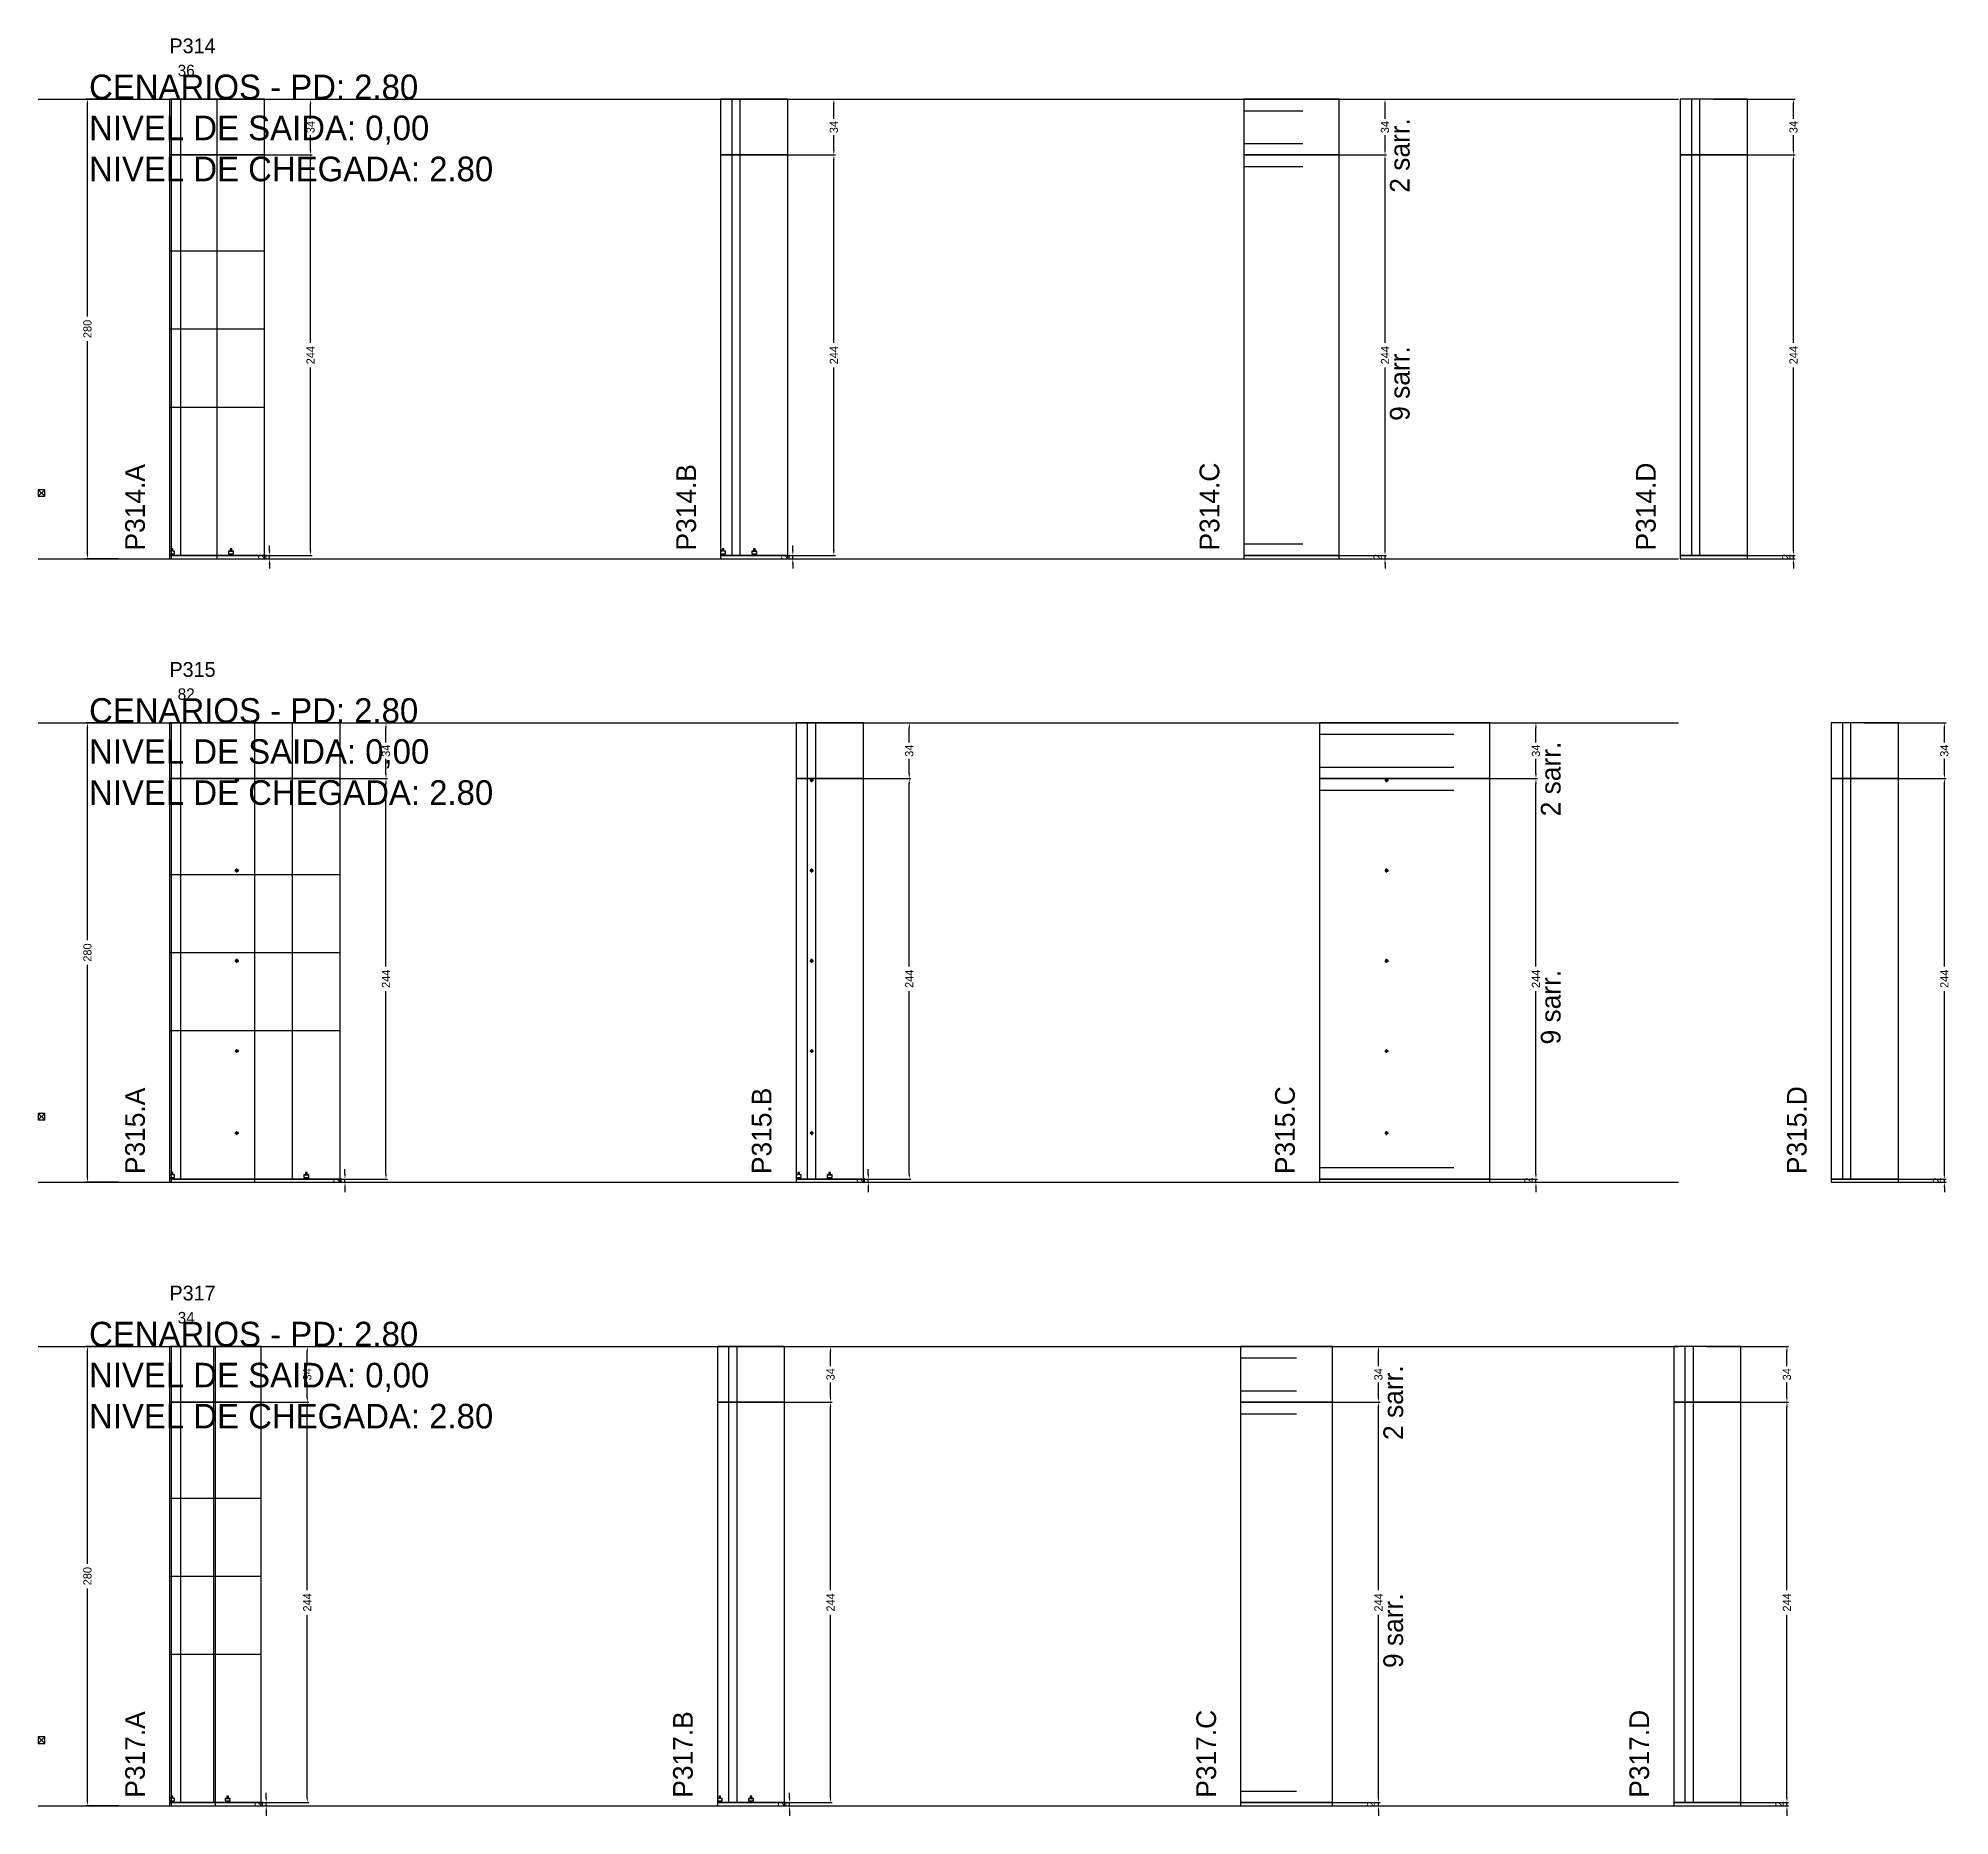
# Model space of a CAD drawing. Header units: centimetres. Extents: x -12000 to 4089, y -6086 to 2114.
# Drawn here: x -7000 to -5835, y -1526 to -443 of the extents above; entities that cross this region are included whole.
import ezdxf

# ---------------------------------------------------------------- set-up
doc = ezdxf.new("R2010")
doc.units = ezdxf.units.CM
doc.linetypes.add('DASHED', pattern=[2, -2])
for name, color, linetype in [('CHAPA', 140, 'Continuous'), ('COTA', 241, 'Continuous'), ('COTAS FURACAO', 16, 'Continuous'), ('Madeira', 30, 'Continuous'), ('MEIO_PONT', 160, 'Continuous'), ('NOMENCLATURA', 7, 'Continuous'), ('Nível', 160, 'Continuous'), ('Painéis', 200, 'Continuous'), ('Perfil Metálico', 150, 'Continuous'), ('SARR_2.2x7', 40, 'Continuous'), ('texto', 7, 'Continuous'), ('TEXTO_GERAL', 7, 'Continuous')]:
    doc.layers.add(name, color=color, linetype=linetype)
doc.dimstyles.new('PAINEL-NOVA', dxfattribs={"dimtxt": 5, "dimasz": 3, "dimexe": 1, "dimexo": 1, "dimgap": 1, "dimtad": 1, "dimcen": 2.5, "dimazin": 3, "dimtfac": 1, "dimtmove": 0, "dimatfit": 3})

msp = doc.modelspace()

# ---------------------------------------------------------------- texts
at = {"layer": 'NOMENCLATURA'}
for s, p in [('CENARIOS - PD: 2.80', (-6969, -480)), ('NIVEL DE SAIDA: 0,00', (-6969, -505)), ('NIVEL DE CHEGADA: 2.80', (-6969, -530)), ('CENARIOS - PD: 2.80', (-6969, -860)), ('NIVEL DE SAIDA: 0,00', (-6969, -885)), ('NIVEL DE CHEGADA: 2.80', (-6969, -910)), ('CENARIOS - PD: 2.80', (-6969, -1240)), ('NIVEL DE SAIDA: 0,00', (-6969, -1265)), ('NIVEL DE CHEGADA: 2.80', (-6969, -1290))]:
    msp.add_text(s, height=15, dxfattribs=at).set_placement(p)
for s, p in [('2 sarr.', (-6164, -537)), ('9 sarr.', (-6164, -676)), ('P314.A', (-6935, -755)), ('P314.B', (-6599, -755)), ('P314.C', (-6280, -755)), ('P314.D', (-6014, -755)), ('2 sarr.', (-6072, -917)), ('9 sarr.', (-6072, -1056)), ('P315.A', (-6935, -1135)), ('P315.B', (-6553, -1135)), ('P315.C', (-6234, -1135)), ('P315.D', (-5922, -1135)), ('2 sarr.', (-6168, -1297)), ('9 sarr.', (-6168, -1436)), ('P317.A', (-6935, -1515)), ('P317.B', (-6601, -1515)), ('P317.C', (-6282, -1515)), ('P317.D', (-6018, -1515))]:
    msp.add_text(s, height=12, rotation=90, dxfattribs=at).set_placement(p)
at = {"layer": 'texto'}
for s, p in [('36', (-6915, -466)), ('82', (-6915, -846)), ('34', (-6915, -1226))]:
    msp.add_text(s, height=7, dxfattribs=at).set_placement(p)
at = {"layer": 'TEXTO_GERAL'}
for s, p in [('P314', (-6920, -452)), ('P315', (-6920, -832)), ('P317', (-6920, -1212))]:
    msp.add_text(s, height=9, dxfattribs=at).set_placement(p)

# ---------------------------------------------------------------- blocks, each defined once
blk = doc.blocks.new('_CLOSEDFILLED')
at = {"color": 0, "linetype": 'BYBLOCK'}
blk.add_solid([(-1, 0.16), (0, 0), (-1, -0.16)], dxfattribs=at)
blk = doc.blocks.new('*D79')
for p, q in [((-6951, -1240), (-6971, -1240)), ((-6970, -1372.5), (-6970, -1243)), ((-6970, -1517), (-6970, -1387.5)), ((-6951, -1520), (-6971, -1520))]:
    blk.add_line(p, q)
at = {"layer": 'Defpoints'}
for p in [(-6950, -1240), (-6970, -1520), (-6950, -1520)]:
    blk.add_point(p, dxfattribs=at)
at = {"layer": 'COTA', "xscale": 3, "yscale": 3}
for p, rotation in [((-6970, -1240), 90), ((-6970, -1520), 270)]:
    blk.add_blockref('_CLOSEDFILLED', p, dxfattribs=dict(at, rotation=rotation))
at = {"layer": 'COTA', "insert": (-6970, -1380), "char_height": 5, "attachment_point": 5, "rotation": 90}
blk.add_mtext('280', dxfattribs=at)
blk = doc.blocks.new('MULDURA')
at = {"layer": 'Paineis'}
for p, q in [((0, 0), (4, 4)), ((4, 0), (0, 4))]:
    blk.add_line(p, q, dxfattribs=at)
blk.add_lwpolyline([(0, 0), (4, 0), (4, 4), (0, 4)], close=True, dxfattribs=at)
blk = doc.blocks.new('*D81')
for p, q in [((-6885, -1274), (-6835, -1274)), ((-6836, -1388.5), (-6836, -1277)), ((-6836, -1515), (-6836, -1403.5)), ((-6885, -1518), (-6835, -1518))]:
    blk.add_line(p, q)
at = {"layer": 'Defpoints'}
for p in [(-6886, -1274), (-6886, -1518), (-6836, -1518)]:
    blk.add_point(p, dxfattribs=at)
at = {"layer": 'COTA', "xscale": 3, "yscale": 3}
for p, rotation in [((-6836, -1274), 90), ((-6836, -1518), 270)]:
    blk.add_blockref('_CLOSEDFILLED', p, dxfattribs=dict(at, rotation=rotation))
at = {"layer": 'COTA', "insert": (-6836, -1396), "char_height": 5, "attachment_point": 5, "rotation": 90}
blk.add_mtext('244', dxfattribs=at)
blk = doc.blocks.new('*D82')
for p, q in [((-6885, -1240), (-6835, -1240)), ((-6836, -1252), (-6836, -1243)), ((-6836, -1271), (-6836, -1262)), ((-6885, -1274), (-6835, -1274))]:
    blk.add_line(p, q)
at = {"layer": 'Defpoints'}
for p in [(-6886, -1240), (-6886, -1274), (-6836, -1274)]:
    blk.add_point(p, dxfattribs=at)
at = {"layer": 'COTA', "xscale": 3, "yscale": 3}
for p, rotation in [((-6836, -1240), 90), ((-6836, -1274), 270)]:
    blk.add_blockref('_CLOSEDFILLED', p, dxfattribs=dict(at, rotation=rotation))
at = {"layer": 'COTA', "insert": (-6836, -1257), "char_height": 5, "attachment_point": 5, "rotation": 90}
blk.add_mtext('34', dxfattribs=at)
blk = doc.blocks.new('SLIPTEE')
at = {"layer": 'Paineis'}
blk.add_lwpolyline([(0, 0), (3, 0), (3, 1.5), (2, 1.5), (2, 3), (1, 3), (1, 1.5), (0, 1.5)], close=True, dxfattribs=at)
blk = doc.blocks.new('SLIPTDD')
at = {"layer": 'Paineis'}
blk.add_line((0, 1.5), (3, 1.5), dxfattribs=at)
blk.add_lwpolyline([(0, 0), (3, 0), (3, 1.5), (2, 1.5), (2, 3), (1, 3), (1, 1.5), (0, 1.5)], close=True, dxfattribs=at)
blk = doc.blocks.new('*D84')
for p, q in [((-6566, -1274), (-6516, -1274)), ((-6517, -1388.5), (-6517, -1277)), ((-6517, -1515), (-6517, -1403.5)), ((-6566, -1518), (-6516, -1518))]:
    blk.add_line(p, q)
at = {"layer": 'Defpoints'}
for p in [(-6567, -1274), (-6567, -1518), (-6517, -1518)]:
    blk.add_point(p, dxfattribs=at)
at = {"layer": 'COTA', "xscale": 3, "yscale": 3}
for p, rotation in [((-6517, -1274), 90), ((-6517, -1518), 270)]:
    blk.add_blockref('_CLOSEDFILLED', p, dxfattribs=dict(at, rotation=rotation))
at = {"layer": 'COTA', "insert": (-6517, -1396), "char_height": 5, "attachment_point": 5, "rotation": 90}
blk.add_mtext('244', dxfattribs=at)
blk = doc.blocks.new('*D85')
for p, q in [((-6566, -1240), (-6516, -1240)), ((-6517, -1252), (-6517, -1243)), ((-6517, -1271), (-6517, -1262)), ((-6566, -1274), (-6516, -1274))]:
    blk.add_line(p, q)
at = {"layer": 'Defpoints'}
for p in [(-6567, -1240), (-6567, -1274), (-6517, -1274)]:
    blk.add_point(p, dxfattribs=at)
at = {"layer": 'COTA', "xscale": 3, "yscale": 3}
for p, rotation in [((-6517, -1240), 90), ((-6517, -1274), 270)]:
    blk.add_blockref('_CLOSEDFILLED', p, dxfattribs=dict(at, rotation=rotation))
at = {"layer": 'COTA', "insert": (-6517, -1257), "char_height": 5, "attachment_point": 5, "rotation": 90}
blk.add_mtext('34', dxfattribs=at)
blk = doc.blocks.new('*D87')
for p, q in [((-6232, -1274), (-6182, -1274)), ((-6183, -1388.5), (-6183, -1277)), ((-6183, -1515), (-6183, -1403.5)), ((-6232, -1518), (-6182, -1518))]:
    blk.add_line(p, q)
at = {"layer": 'Defpoints'}
for p in [(-6233, -1274), (-6233, -1518), (-6183, -1518)]:
    blk.add_point(p, dxfattribs=at)
at = {"layer": 'COTA', "xscale": 3, "yscale": 3}
for p, rotation in [((-6183, -1274), 90), ((-6183, -1518), 270)]:
    blk.add_blockref('_CLOSEDFILLED', p, dxfattribs=dict(at, rotation=rotation))
at = {"layer": 'COTA', "insert": (-6183, -1396), "char_height": 5, "attachment_point": 5, "rotation": 90}
blk.add_mtext('244', dxfattribs=at)
blk = doc.blocks.new('*D88')
for p, q in [((-6232, -1240), (-6182, -1240)), ((-6183, -1252), (-6183, -1243)), ((-6183, -1271), (-6183, -1262)), ((-6232, -1274), (-6182, -1274))]:
    blk.add_line(p, q)
at = {"layer": 'Defpoints'}
for p in [(-6233, -1240), (-6233, -1274), (-6183, -1274)]:
    blk.add_point(p, dxfattribs=at)
at = {"layer": 'COTA', "xscale": 3, "yscale": 3}
for p, rotation in [((-6183, -1240), 90), ((-6183, -1274), 270)]:
    blk.add_blockref('_CLOSEDFILLED', p, dxfattribs=dict(at, rotation=rotation))
at = {"layer": 'COTA', "insert": (-6183, -1257), "char_height": 5, "attachment_point": 5, "rotation": 90}
blk.add_mtext('34', dxfattribs=at)
blk = doc.blocks.new('*D90')
for p, q in [((-5983, -1274), (-5933, -1274)), ((-5934, -1388.5), (-5934, -1277)), ((-5934, -1515), (-5934, -1403.5)), ((-5983, -1518), (-5933, -1518))]:
    blk.add_line(p, q)
at = {"layer": 'Defpoints'}
for p in [(-5984, -1274), (-5984, -1518), (-5934, -1518)]:
    blk.add_point(p, dxfattribs=at)
at = {"layer": 'COTA', "xscale": 3, "yscale": 3}
for p, rotation in [((-5934, -1274), 90), ((-5934, -1518), 270)]:
    blk.add_blockref('_CLOSEDFILLED', p, dxfattribs=dict(at, rotation=rotation))
at = {"layer": 'COTA', "insert": (-5934, -1396), "char_height": 5, "attachment_point": 5, "rotation": 90}
blk.add_mtext('244', dxfattribs=at)
blk = doc.blocks.new('*D91')
for p, q in [((-5983, -1240), (-5933, -1240)), ((-5934, -1252), (-5934, -1243)), ((-5934, -1271), (-5934, -1262)), ((-5983, -1274), (-5933, -1274))]:
    blk.add_line(p, q)
at = {"layer": 'Defpoints'}
for p in [(-5984, -1240), (-5984, -1274), (-5934, -1274)]:
    blk.add_point(p, dxfattribs=at)
at = {"layer": 'COTA', "xscale": 3, "yscale": 3}
for p, rotation in [((-5934, -1240), 90), ((-5934, -1274), 270)]:
    blk.add_blockref('_CLOSEDFILLED', p, dxfattribs=dict(at, rotation=rotation))
at = {"layer": 'COTA', "insert": (-5934, -1257), "char_height": 5, "attachment_point": 5, "rotation": 90}
blk.add_mtext('34', dxfattribs=at)
blk = doc.blocks.new('*D53')
for p, q in [((-6951, -860), (-6971, -860)), ((-6970, -992.5), (-6970, -863)), ((-6970, -1137), (-6970, -1007.5)), ((-6951, -1140), (-6971, -1140))]:
    blk.add_line(p, q)
at = {"layer": 'Defpoints'}
for p in [(-6950, -860), (-6970, -1140), (-6950, -1140)]:
    blk.add_point(p, dxfattribs=at)
at = {"layer": 'COTA', "xscale": 3, "yscale": 3}
for p, rotation in [((-6970, -860), 90), ((-6970, -1140), 270)]:
    blk.add_blockref('_CLOSEDFILLED', p, dxfattribs=dict(at, rotation=rotation))
at = {"layer": 'COTA', "insert": (-6970, -1000), "char_height": 5, "attachment_point": 5, "rotation": 90}
blk.add_mtext('280', dxfattribs=at)
blk = doc.blocks.new('*D55')
for p, q in [((-6837, -894), (-6787, -894)), ((-6788, -1008.5), (-6788, -897)), ((-6788, -1135), (-6788, -1023.5)), ((-6837, -1138), (-6787, -1138))]:
    blk.add_line(p, q)
at = {"layer": 'Defpoints'}
for p in [(-6838, -894), (-6838, -1138), (-6788, -1138)]:
    blk.add_point(p, dxfattribs=at)
at = {"layer": 'COTA', "xscale": 3, "yscale": 3}
for p, rotation in [((-6788, -894), 90), ((-6788, -1138), 270)]:
    blk.add_blockref('_CLOSEDFILLED', p, dxfattribs=dict(at, rotation=rotation))
at = {"layer": 'COTA', "insert": (-6788, -1016), "char_height": 5, "attachment_point": 5, "rotation": 90}
blk.add_mtext('244', dxfattribs=at)
blk = doc.blocks.new('*D56')
for p, q in [((-6837, -860), (-6787, -860)), ((-6788, -872), (-6788, -863)), ((-6788, -891), (-6788, -882)), ((-6837, -894), (-6787, -894))]:
    blk.add_line(p, q)
at = {"layer": 'Defpoints'}
for p in [(-6838, -860), (-6838, -894), (-6788, -894)]:
    blk.add_point(p, dxfattribs=at)
at = {"layer": 'COTA', "xscale": 3, "yscale": 3}
for p, rotation in [((-6788, -860), 90), ((-6788, -894), 270)]:
    blk.add_blockref('_CLOSEDFILLED', p, dxfattribs=dict(at, rotation=rotation))
at = {"layer": 'COTA', "insert": (-6788, -877), "char_height": 5, "attachment_point": 5, "rotation": 90}
blk.add_mtext('34', dxfattribs=at)
blk = doc.blocks.new('furacao')
at = {"layer": 'COTAS FURACAO'}
for p, q in [((-1.2, 0), (1.2, 0)), ((0, -1.2), (0, 1.2))]:
    blk.add_line(p, q, dxfattribs=at)
blk.add_circle((0, 0), 0.8, dxfattribs=at)
blk = doc.blocks.new('*D58')
for p, q in [((-6518, -894), (-6468, -894)), ((-6469, -1008.5), (-6469, -897)), ((-6469, -1135), (-6469, -1023.5)), ((-6518, -1138), (-6468, -1138))]:
    blk.add_line(p, q)
at = {"layer": 'Defpoints'}
for p in [(-6519, -894), (-6519, -1138), (-6469, -1138)]:
    blk.add_point(p, dxfattribs=at)
at = {"layer": 'COTA', "xscale": 3, "yscale": 3}
for p, rotation in [((-6469, -894), 90), ((-6469, -1138), 270)]:
    blk.add_blockref('_CLOSEDFILLED', p, dxfattribs=dict(at, rotation=rotation))
at = {"layer": 'COTA', "insert": (-6469, -1016), "char_height": 5, "attachment_point": 5, "rotation": 90}
blk.add_mtext('244', dxfattribs=at)
blk = doc.blocks.new('*D59')
for p, q in [((-6518, -860), (-6468, -860)), ((-6469, -872), (-6469, -863)), ((-6469, -891), (-6469, -882)), ((-6518, -894), (-6468, -894))]:
    blk.add_line(p, q)
at = {"layer": 'Defpoints'}
for p in [(-6519, -860), (-6519, -894), (-6469, -894)]:
    blk.add_point(p, dxfattribs=at)
at = {"layer": 'COTA', "xscale": 3, "yscale": 3}
for p, rotation in [((-6469, -860), 90), ((-6469, -894), 270)]:
    blk.add_blockref('_CLOSEDFILLED', p, dxfattribs=dict(at, rotation=rotation))
at = {"layer": 'COTA', "insert": (-6469, -877), "char_height": 5, "attachment_point": 5, "rotation": 90}
blk.add_mtext('34', dxfattribs=at)
blk = doc.blocks.new('*D61')
for p, q in [((-6136, -894), (-6086, -894)), ((-6087, -1008.5), (-6087, -897)), ((-6087, -1135), (-6087, -1023.5)), ((-6136, -1138), (-6086, -1138))]:
    blk.add_line(p, q)
at = {"layer": 'Defpoints'}
for p in [(-6137, -894), (-6137, -1138), (-6087, -1138)]:
    blk.add_point(p, dxfattribs=at)
at = {"layer": 'COTA', "xscale": 3, "yscale": 3}
for p, rotation in [((-6087, -894), 90), ((-6087, -1138), 270)]:
    blk.add_blockref('_CLOSEDFILLED', p, dxfattribs=dict(at, rotation=rotation))
at = {"layer": 'COTA', "insert": (-6087, -1016), "char_height": 5, "attachment_point": 5, "rotation": 90}
blk.add_mtext('244', dxfattribs=at)
blk = doc.blocks.new('*D62')
for p, q in [((-6136, -860), (-6086, -860)), ((-6087, -872), (-6087, -863)), ((-6087, -891), (-6087, -882)), ((-6136, -894), (-6086, -894))]:
    blk.add_line(p, q)
at = {"layer": 'Defpoints'}
for p in [(-6137, -860), (-6137, -894), (-6087, -894)]:
    blk.add_point(p, dxfattribs=at)
at = {"layer": 'COTA', "xscale": 3, "yscale": 3}
for p, rotation in [((-6087, -860), 90), ((-6087, -894), 270)]:
    blk.add_blockref('_CLOSEDFILLED', p, dxfattribs=dict(at, rotation=rotation))
at = {"layer": 'COTA', "insert": (-6087, -877), "char_height": 5, "attachment_point": 5, "rotation": 90}
blk.add_mtext('34', dxfattribs=at)
blk = doc.blocks.new('*D64')
for p, q in [((-5887, -894), (-5837, -894)), ((-5838, -1008.5), (-5838, -897)), ((-5838, -1135), (-5838, -1023.5)), ((-5887, -1138), (-5837, -1138))]:
    blk.add_line(p, q)
at = {"layer": 'Defpoints'}
for p in [(-5888, -894), (-5888, -1138), (-5838, -1138)]:
    blk.add_point(p, dxfattribs=at)
at = {"layer": 'COTA', "xscale": 3, "yscale": 3}
for p, rotation in [((-5838, -894), 90), ((-5838, -1138), 270)]:
    blk.add_blockref('_CLOSEDFILLED', p, dxfattribs=dict(at, rotation=rotation))
at = {"layer": 'COTA', "insert": (-5838, -1016), "char_height": 5, "attachment_point": 5, "rotation": 90}
blk.add_mtext('244', dxfattribs=at)
blk = doc.blocks.new('*D65')
for p, q in [((-5887, -860), (-5837, -860)), ((-5838, -872), (-5838, -863)), ((-5838, -891), (-5838, -882)), ((-5887, -894), (-5837, -894))]:
    blk.add_line(p, q)
at = {"layer": 'Defpoints'}
for p in [(-5888, -860), (-5888, -894), (-5838, -894)]:
    blk.add_point(p, dxfattribs=at)
at = {"layer": 'COTA', "xscale": 3, "yscale": 3}
for p, rotation in [((-5838, -860), 90), ((-5838, -894), 270)]:
    blk.add_blockref('_CLOSEDFILLED', p, dxfattribs=dict(at, rotation=rotation))
at = {"layer": 'COTA', "insert": (-5838, -877), "char_height": 5, "attachment_point": 5, "rotation": 90}
blk.add_mtext('34', dxfattribs=at)
blk = doc.blocks.new('*D27')
for p, q in [((-6951, -480), (-6971, -480)), ((-6970, -612.5), (-6970, -483)), ((-6970, -757), (-6970, -627.5)), ((-6951, -760), (-6971, -760))]:
    blk.add_line(p, q)
at = {"layer": 'Defpoints'}
for p in [(-6950, -480), (-6970, -760), (-6950, -760)]:
    blk.add_point(p, dxfattribs=at)
at = {"layer": 'COTA', "xscale": 3, "yscale": 3}
for p, rotation in [((-6970, -480), 90), ((-6970, -760), 270)]:
    blk.add_blockref('_CLOSEDFILLED', p, dxfattribs=dict(at, rotation=rotation))
at = {"layer": 'COTA', "insert": (-6970, -620), "char_height": 5, "attachment_point": 5, "rotation": 90}
blk.add_mtext('280', dxfattribs=at)
blk = doc.blocks.new('*D29')
for p, q in [((-6883, -514), (-6833, -514)), ((-6834, -628.5), (-6834, -517)), ((-6834, -755), (-6834, -643.5)), ((-6883, -758), (-6833, -758))]:
    blk.add_line(p, q)
at = {"layer": 'Defpoints'}
for p in [(-6884, -514), (-6884, -758), (-6834, -758)]:
    blk.add_point(p, dxfattribs=at)
at = {"layer": 'COTA', "xscale": 3, "yscale": 3}
for p, rotation in [((-6834, -514), 90), ((-6834, -758), 270)]:
    blk.add_blockref('_CLOSEDFILLED', p, dxfattribs=dict(at, rotation=rotation))
at = {"layer": 'COTA', "insert": (-6834, -636), "char_height": 5, "attachment_point": 5, "rotation": 90}
blk.add_mtext('244', dxfattribs=at)
blk = doc.blocks.new('*D30')
for p, q in [((-6883, -480), (-6833, -480)), ((-6834, -492), (-6834, -483)), ((-6834, -511), (-6834, -502)), ((-6883, -514), (-6833, -514))]:
    blk.add_line(p, q)
at = {"layer": 'Defpoints'}
for p in [(-6884, -480), (-6884, -514), (-6834, -514)]:
    blk.add_point(p, dxfattribs=at)
at = {"layer": 'COTA', "xscale": 3, "yscale": 3}
for p, rotation in [((-6834, -480), 90), ((-6834, -514), 270)]:
    blk.add_blockref('_CLOSEDFILLED', p, dxfattribs=dict(at, rotation=rotation))
at = {"layer": 'COTA', "insert": (-6834, -497), "char_height": 5, "attachment_point": 5, "rotation": 90}
blk.add_mtext('34', dxfattribs=at)
blk = doc.blocks.new('*D32')
for p, q in [((-6564, -514), (-6514, -514)), ((-6515, -628.5), (-6515, -517)), ((-6515, -755), (-6515, -643.5)), ((-6564, -758), (-6514, -758))]:
    blk.add_line(p, q)
at = {"layer": 'Defpoints'}
for p in [(-6565, -514), (-6565, -758), (-6515, -758)]:
    blk.add_point(p, dxfattribs=at)
at = {"layer": 'COTA', "xscale": 3, "yscale": 3}
for p, rotation in [((-6515, -514), 90), ((-6515, -758), 270)]:
    blk.add_blockref('_CLOSEDFILLED', p, dxfattribs=dict(at, rotation=rotation))
at = {"layer": 'COTA', "insert": (-6515, -636), "char_height": 5, "attachment_point": 5, "rotation": 90}
blk.add_mtext('244', dxfattribs=at)
blk = doc.blocks.new('*D33')
for p, q in [((-6564, -480), (-6514, -480)), ((-6515, -492), (-6515, -483)), ((-6515, -511), (-6515, -502)), ((-6564, -514), (-6514, -514))]:
    blk.add_line(p, q)
at = {"layer": 'Defpoints'}
for p in [(-6565, -480), (-6565, -514), (-6515, -514)]:
    blk.add_point(p, dxfattribs=at)
at = {"layer": 'COTA', "xscale": 3, "yscale": 3}
for p, rotation in [((-6515, -480), 90), ((-6515, -514), 270)]:
    blk.add_blockref('_CLOSEDFILLED', p, dxfattribs=dict(at, rotation=rotation))
at = {"layer": 'COTA', "insert": (-6515, -497), "char_height": 5, "attachment_point": 5, "rotation": 90}
blk.add_mtext('34', dxfattribs=at)
blk = doc.blocks.new('*D35')
for p, q in [((-6228, -514), (-6178, -514)), ((-6179, -628.5), (-6179, -517)), ((-6179, -755), (-6179, -643.5)), ((-6228, -758), (-6178, -758))]:
    blk.add_line(p, q)
at = {"layer": 'Defpoints'}
for p in [(-6229, -514), (-6229, -758), (-6179, -758)]:
    blk.add_point(p, dxfattribs=at)
at = {"layer": 'COTA', "xscale": 3, "yscale": 3}
for p, rotation in [((-6179, -514), 90), ((-6179, -758), 270)]:
    blk.add_blockref('_CLOSEDFILLED', p, dxfattribs=dict(at, rotation=rotation))
at = {"layer": 'COTA', "insert": (-6179, -636), "char_height": 5, "attachment_point": 5, "rotation": 90}
blk.add_mtext('244', dxfattribs=at)
blk = doc.blocks.new('*D36')
for p, q in [((-6228, -480), (-6178, -480)), ((-6179, -492), (-6179, -483)), ((-6179, -511), (-6179, -502)), ((-6228, -514), (-6178, -514))]:
    blk.add_line(p, q)
at = {"layer": 'Defpoints'}
for p in [(-6229, -480), (-6229, -514), (-6179, -514)]:
    blk.add_point(p, dxfattribs=at)
at = {"layer": 'COTA', "xscale": 3, "yscale": 3}
for p, rotation in [((-6179, -480), 90), ((-6179, -514), 270)]:
    blk.add_blockref('_CLOSEDFILLED', p, dxfattribs=dict(at, rotation=rotation))
at = {"layer": 'COTA', "insert": (-6179, -497), "char_height": 5, "attachment_point": 5, "rotation": 90}
blk.add_mtext('34', dxfattribs=at)
blk = doc.blocks.new('*D38')
for p, q in [((-5979, -514), (-5929, -514)), ((-5930, -628.5), (-5930, -517)), ((-5930, -755), (-5930, -643.5)), ((-5979, -758), (-5929, -758))]:
    blk.add_line(p, q)
at = {"layer": 'Defpoints'}
for p in [(-5980, -514), (-5980, -758), (-5930, -758)]:
    blk.add_point(p, dxfattribs=at)
at = {"layer": 'COTA', "xscale": 3, "yscale": 3}
for p, rotation in [((-5930, -514), 90), ((-5930, -758), 270)]:
    blk.add_blockref('_CLOSEDFILLED', p, dxfattribs=dict(at, rotation=rotation))
at = {"layer": 'COTA', "insert": (-5930, -636), "char_height": 5, "attachment_point": 5, "rotation": 90}
blk.add_mtext('244', dxfattribs=at)
blk = doc.blocks.new('*D39')
for p, q in [((-5979, -480), (-5929, -480)), ((-5930, -492), (-5930, -483)), ((-5930, -511), (-5930, -502)), ((-5979, -514), (-5929, -514))]:
    blk.add_line(p, q)
at = {"layer": 'Defpoints'}
for p in [(-5980, -480), (-5980, -514), (-5930, -514)]:
    blk.add_point(p, dxfattribs=at)
at = {"layer": 'COTA', "xscale": 3, "yscale": 3}
for p, rotation in [((-5930, -480), 90), ((-5930, -514), 270)]:
    blk.add_blockref('_CLOSEDFILLED', p, dxfattribs=dict(at, rotation=rotation))
at = {"layer": 'COTA', "insert": (-5930, -497), "char_height": 5, "attachment_point": 5, "rotation": 90}
blk.add_mtext('34', dxfattribs=at)

# ---------------------------------------------------------------- dimensions: what is measured, and where the dimension line sits
at = {"layer": 'COTA'}
for base, p1, p2, picture, middle in [((-6970, -760), (-6950, -760), (-6950, -480), '*D27', (-6970, -620)), ((-6834, -514), (-6884, -514), (-6884, -480), '*D30', (-6834, -497)), ((-6515, -514), (-6565, -514), (-6565, -480), '*D33', (-6515, -497)), ((-6179, -514), (-6229, -514), (-6229, -480), '*D36', (-6179, -497)), ((-5930, -514), (-5980, -514), (-5980, -480), '*D39', (-5930, -497)), ((-6834, -758), (-6884, -758), (-6884, -514), '*D29', (-6834, -636)), ((-6515, -758), (-6565, -758), (-6565, -514), '*D32', (-6515, -636)), ((-6179, -758), (-6229, -758), (-6229, -514), '*D35', (-6179, -636)), ((-5930, -758), (-5980, -758), (-5980, -514), '*D38', (-5930, -636)), ((-6970, -1140), (-6950, -1140), (-6950, -860), '*D53', (-6970, -1000)), ((-6788, -894), (-6838, -894), (-6838, -860), '*D56', (-6788, -877)), ((-6469, -894), (-6519, -894), (-6519, -860), '*D59', (-6469, -877)), ((-6087, -894), (-6137, -894), (-6137, -860), '*D62', (-6087, -877)), ((-5838, -894), (-5888, -894), (-5888, -860), '*D65', (-5838, -877)), ((-6788, -1138), (-6838, -1138), (-6838, -894), '*D55', (-6788, -1016)), ((-6469, -1138), (-6519, -1138), (-6519, -894), '*D58', (-6469, -1016)), ((-6087, -1138), (-6137, -1138), (-6137, -894), '*D61', (-6087, -1016)), ((-5838, -1138), (-5888, -1138), (-5888, -894), '*D64', (-5838, -1016)), ((-6970, -1520), (-6950, -1520), (-6950, -1240), '*D79', (-6970, -1380)), ((-6836, -1274), (-6886, -1274), (-6886, -1240), '*D82', (-6836, -1257)), ((-6517, -1274), (-6567, -1274), (-6567, -1240), '*D85', (-6517, -1257)), ((-6183, -1274), (-6233, -1274), (-6233, -1240), '*D88', (-6183, -1257)), ((-5934, -1274), (-5984, -1274), (-5984, -1240), '*D91', (-5934, -1257)), ((-6836, -1518), (-6886, -1518), (-6886, -1274), '*D81', (-6836, -1396)), ((-6517, -1518), (-6567, -1518), (-6567, -1274), '*D84', (-6517, -1396)), ((-6183, -1518), (-6233, -1518), (-6233, -1274), '*D87', (-6183, -1396)), ((-5934, -1518), (-5984, -1518), (-5984, -1274), '*D90', (-5934, -1396))]:
    dim = msp.add_linear_dim(base=base, p1=p1, p2=p2, angle=90, dimstyle='PAINEL-NOVA', dxfattribs=at)
    dim.commit()
    dim.dimension.update_dxf_attribs({"geometry": picture, "text_midpoint": middle})
for base, p1, p2 in [((-6859, -760), (-6884, -760), (-6884, -758)), ((-6540, -760), (-6565, -760), (-6565, -758)), ((-6179, -760), (-6229, -760), (-6229, -758)), ((-5930, -760), (-5980, -760), (-5980, -758)), ((-6813, -1140), (-6838, -1140), (-6838, -1138)), ((-6494, -1140), (-6519, -1140), (-6519, -1138)), ((-6087, -1140), (-6137, -1140), (-6137, -1138)), ((-5838, -1140), (-5888, -1140), (-5888, -1138)), ((-6861, -1520), (-6886, -1520), (-6886, -1518)), ((-6542, -1520), (-6567, -1520), (-6567, -1518)), ((-6183, -1520), (-6233, -1520), (-6233, -1518)), ((-5934, -1520), (-5984, -1520), (-5984, -1518))]:
    msp.add_linear_dim(base=base, p1=p1, p2=p2, angle=90, dimstyle='PAINEL-NOVA', dxfattribs=at).render()

# ---------------------------------------------------------------- linework, layer by layer
at = {"layer": 'CHAPA'}
for points in [[(-6920, -760), (-6918.8, -760), (-6918.8, -480), (-6920, -480)], [(-6920, -1140), (-6918.8, -1140), (-6918.8, -860), (-6920, -860)], [(-6920, -1520), (-6918.8, -1520), (-6918.8, -1240), (-6920, -1240)]]:
    msp.add_lwpolyline(points, close=True, dxfattribs=at)
at = {"layer": 'Madeira'}
for points in [[(-6920, -572.4), (-6862, -572.4)], [(-6920, -667.6), (-6862, -667.6)], [(-6920, -952.4), (-6816, -952.4)], [(-6920, -1047.6), (-6816, -1047.6)], [(-6920, -1332.4), (-6864, -1332.4)], [(-6920, -1427.6), (-6864, -1427.6)]]:
    msp.add_lwpolyline(points, dxfattribs=at)
at = {"layer": 'MEIO_PONT'}
for points in [[(-6920, -620), (-6862, -620)], [(-6920, -1000), (-6816, -1000)], [(-6920, -1380), (-6864, -1380)]]:
    msp.add_lwpolyline(points, dxfattribs=at)
at = {"layer": 'Nível', "linetype": 'DASHED'}
for points in [[(-7000, -480), (-6000, -480)], [(-7000, -760), (-6000, -760)], [(-7000, -860), (-6000, -860)], [(-7000, -1140), (-6000, -1140)], [(-7000, -1240), (-6000, -1240)], [(-7000, -1520), (-6000, -1520)]]:
    msp.add_lwpolyline(points, dxfattribs=at)
at = {"layer": 'Painéis'}
for points in [[(-6920, -514), (-6862, -514), (-6862, -480), (-6920, -480)], [(-6920, -760), (-6862, -760), (-6862, -480), (-6920, -480)], [(-6584, -514), (-6543, -514), (-6543, -480), (-6584, -480)], [(-6265, -514), (-6207, -514), (-6207, -480), (-6265, -480)], [(-5999, -514), (-5958, -514), (-5958, -480), (-5999, -480)], [(-6920, -758), (-6862, -758), (-6862, -514), (-6920, -514)], [(-6584, -758), (-6543, -758), (-6543, -514), (-6584, -514)], [(-6265, -758), (-6207, -758), (-6207, -514), (-6265, -514)], [(-5999, -758), (-5958, -758), (-5958, -514), (-5999, -514)], [(-6920, -760), (-6862, -760), (-6862, -758), (-6920, -758)], [(-6584, -760), (-6543, -760), (-6543, -758), (-6584, -758)], [(-6265, -760), (-6207, -760), (-6207, -758), (-6265, -758)], [(-5999, -760), (-5958, -760), (-5958, -758), (-5999, -758)], [(-6920, -894), (-6816, -894), (-6816, -860), (-6920, -860)], [(-6920, -1140), (-6816, -1140), (-6816, -860), (-6920, -860)], [(-6538, -894), (-6497, -894), (-6497, -860), (-6538, -860)], [(-6219, -894), (-6115, -894), (-6115, -860), (-6219, -860)], [(-5907, -894), (-5866, -894), (-5866, -860), (-5907, -860)], [(-6920, -1138), (-6816, -1138), (-6816, -894), (-6920, -894)], [(-6538, -1138), (-6497, -1138), (-6497, -894), (-6538, -894)], [(-6219, -1138), (-6115, -1138), (-6115, -894), (-6219, -894)], [(-5907, -1138), (-5866, -1138), (-5866, -894), (-5907, -894)], [(-6920, -1140), (-6816, -1140), (-6816, -1138), (-6920, -1138)], [(-6538, -1140), (-6497, -1140), (-6497, -1138), (-6538, -1138)], [(-6219, -1140), (-6115, -1140), (-6115, -1138), (-6219, -1138)], [(-5907, -1140), (-5866, -1140), (-5866, -1138), (-5907, -1138)], [(-6920, -1274), (-6864, -1274), (-6864, -1240), (-6920, -1240)], [(-6920, -1520), (-6864, -1520), (-6864, -1240), (-6920, -1240)], [(-6586, -1274), (-6545, -1274), (-6545, -1240), (-6586, -1240)], [(-6267, -1274), (-6211, -1274), (-6211, -1240), (-6267, -1240)], [(-6003, -1274), (-5962, -1274), (-5962, -1240), (-6003, -1240)], [(-6920, -1518), (-6864, -1518), (-6864, -1274), (-6920, -1274)], [(-6586, -1518), (-6545, -1518), (-6545, -1274), (-6586, -1274)], [(-6267, -1518), (-6211, -1518), (-6211, -1274), (-6267, -1274)], [(-6003, -1518), (-5962, -1518), (-5962, -1274), (-6003, -1274)], [(-6920, -1520), (-6864, -1520), (-6864, -1518), (-6920, -1518)], [(-6586, -1520), (-6545, -1520), (-6545, -1518), (-6586, -1518)], [(-6267, -1520), (-6211, -1520), (-6211, -1518), (-6267, -1518)], [(-6003, -1520), (-5962, -1520), (-5962, -1518), (-6003, -1518)]]:
    msp.add_lwpolyline(points, close=True, dxfattribs=at)
at = {"layer": 'Perfil Metálico'}
for p, q in [((-6891, -760), (-6891, -480)), ((-6868, -1140), (-6868, -860)), ((-6892, -1520), (-6892, -1240))]:
    msp.add_line(p, q, dxfattribs=at)
at = {"layer": 'SARR_2.2x7'}
for points in [[(-6913, -514), (-6913, -480)], [(-6891, -514), (-6891, -480)], [(-6577, -514), (-6577, -480)], [(-6572, -514), (-6572, -480)], [(-6265, -487), (-6229, -487)], [(-5992, -514), (-5992, -480)], [(-5987, -514), (-5987, -480)], [(-6265, -507), (-6229, -507)], [(-6265, -521), (-6229, -521)], [(-6265, -751), (-6229, -751)], [(-6913, -894), (-6913, -860)], [(-6845, -894), (-6845, -860)], [(-6531, -894), (-6531, -860)], [(-6526, -894), (-6526, -860)], [(-5900, -894), (-5900, -860)], [(-5895, -894), (-5895, -860)], [(-6219, -867), (-6137, -867)], [(-6219, -887), (-6137, -887)], [(-6219, -901), (-6137, -901)], [(-6219, -1131), (-6137, -1131)], [(-6913, -1274), (-6913, -1240)], [(-6893, -1274), (-6893, -1240)], [(-6579, -1274), (-6579, -1240)], [(-6574, -1274), (-6574, -1240)], [(-5996, -1274), (-5996, -1240)], [(-5991, -1274), (-5991, -1240)], [(-6267, -1247), (-6233, -1247)], [(-6267, -1267), (-6233, -1267)], [(-6267, -1281), (-6233, -1281)], [(-6267, -1511), (-6233, -1511)]]:
    msp.add_lwpolyline(points, dxfattribs=at)
at = {"layer": 'SARR_2.2x7', "linetype": 'DASHED'}
for points in [[(-6913, -758), (-6913, -514)], [(-6891, -758), (-6891, -514)], [(-6577, -758), (-6577, -514)], [(-6572, -758), (-6572, -514)], [(-5992, -758), (-5992, -514)], [(-5987, -758), (-5987, -514)], [(-6913, -1138), (-6913, -894)], [(-6845, -1138), (-6845, -894)], [(-6531, -1138), (-6531, -894)], [(-6526, -1138), (-6526, -894)], [(-5900, -1138), (-5900, -894)], [(-5895, -1138), (-5895, -894)], [(-6913, -1518), (-6913, -1274)], [(-6893, -1518), (-6893, -1274)], [(-6579, -1518), (-6579, -1274)], [(-6574, -1518), (-6574, -1274)], [(-5996, -1518), (-5996, -1274)], [(-5991, -1518), (-5991, -1274)]]:
    msp.add_lwpolyline(points, dxfattribs=at)

# ---------------------------------------------------------------- block references
at = {"layer": 'COTA'}
for name, p in [('MULDURA', (-7000, -722)), ('SLIPTEE', (-6920, -757)), ('SLIPTDD', (-6884, -757)), ('SLIPTEE', (-6584, -757)), ('SLIPTDD', (-6565, -757)), ('furacao', (-6879, -895)), ('furacao', (-6528.5, -895)), ('furacao', (-6178, -895)), ('furacao', (-6879, -950)), ('furacao', (-6528.5, -950)), ('furacao', (-6178, -950)), ('furacao', (-6879, -1005)), ('furacao', (-6528.5, -1005)), ('furacao', (-6178, -1005)), ('furacao', (-6879, -1060)), ('furacao', (-6528.5, -1060)), ('furacao', (-6178, -1060)), ('MULDURA', (-7000, -1102)), ('furacao', (-6879, -1110)), ('furacao', (-6528.5, -1110)), ('furacao', (-6178, -1110)), ('SLIPTEE', (-6920, -1137)), ('SLIPTDD', (-6838, -1137)), ('SLIPTEE', (-6538, -1137)), ('SLIPTDD', (-6519, -1137)), ('MULDURA', (-7000, -1482)), ('SLIPTEE', (-6920, -1517)), ('SLIPTDD', (-6886, -1517)), ('SLIPTEE', (-6586, -1517)), ('SLIPTDD', (-6567, -1517))]:
    msp.add_blockref(name, p, dxfattribs=at)

msp.set_redraw_order([(e.dxf.handle, doc.entitydb.next_handle()) for e in msp.query("TEXT MTEXT ATTDEF DIMENSION ARC_DIMENSION")])  # texts and dimensions are drawn at this point

doc.saveas('drawing.dxf')
